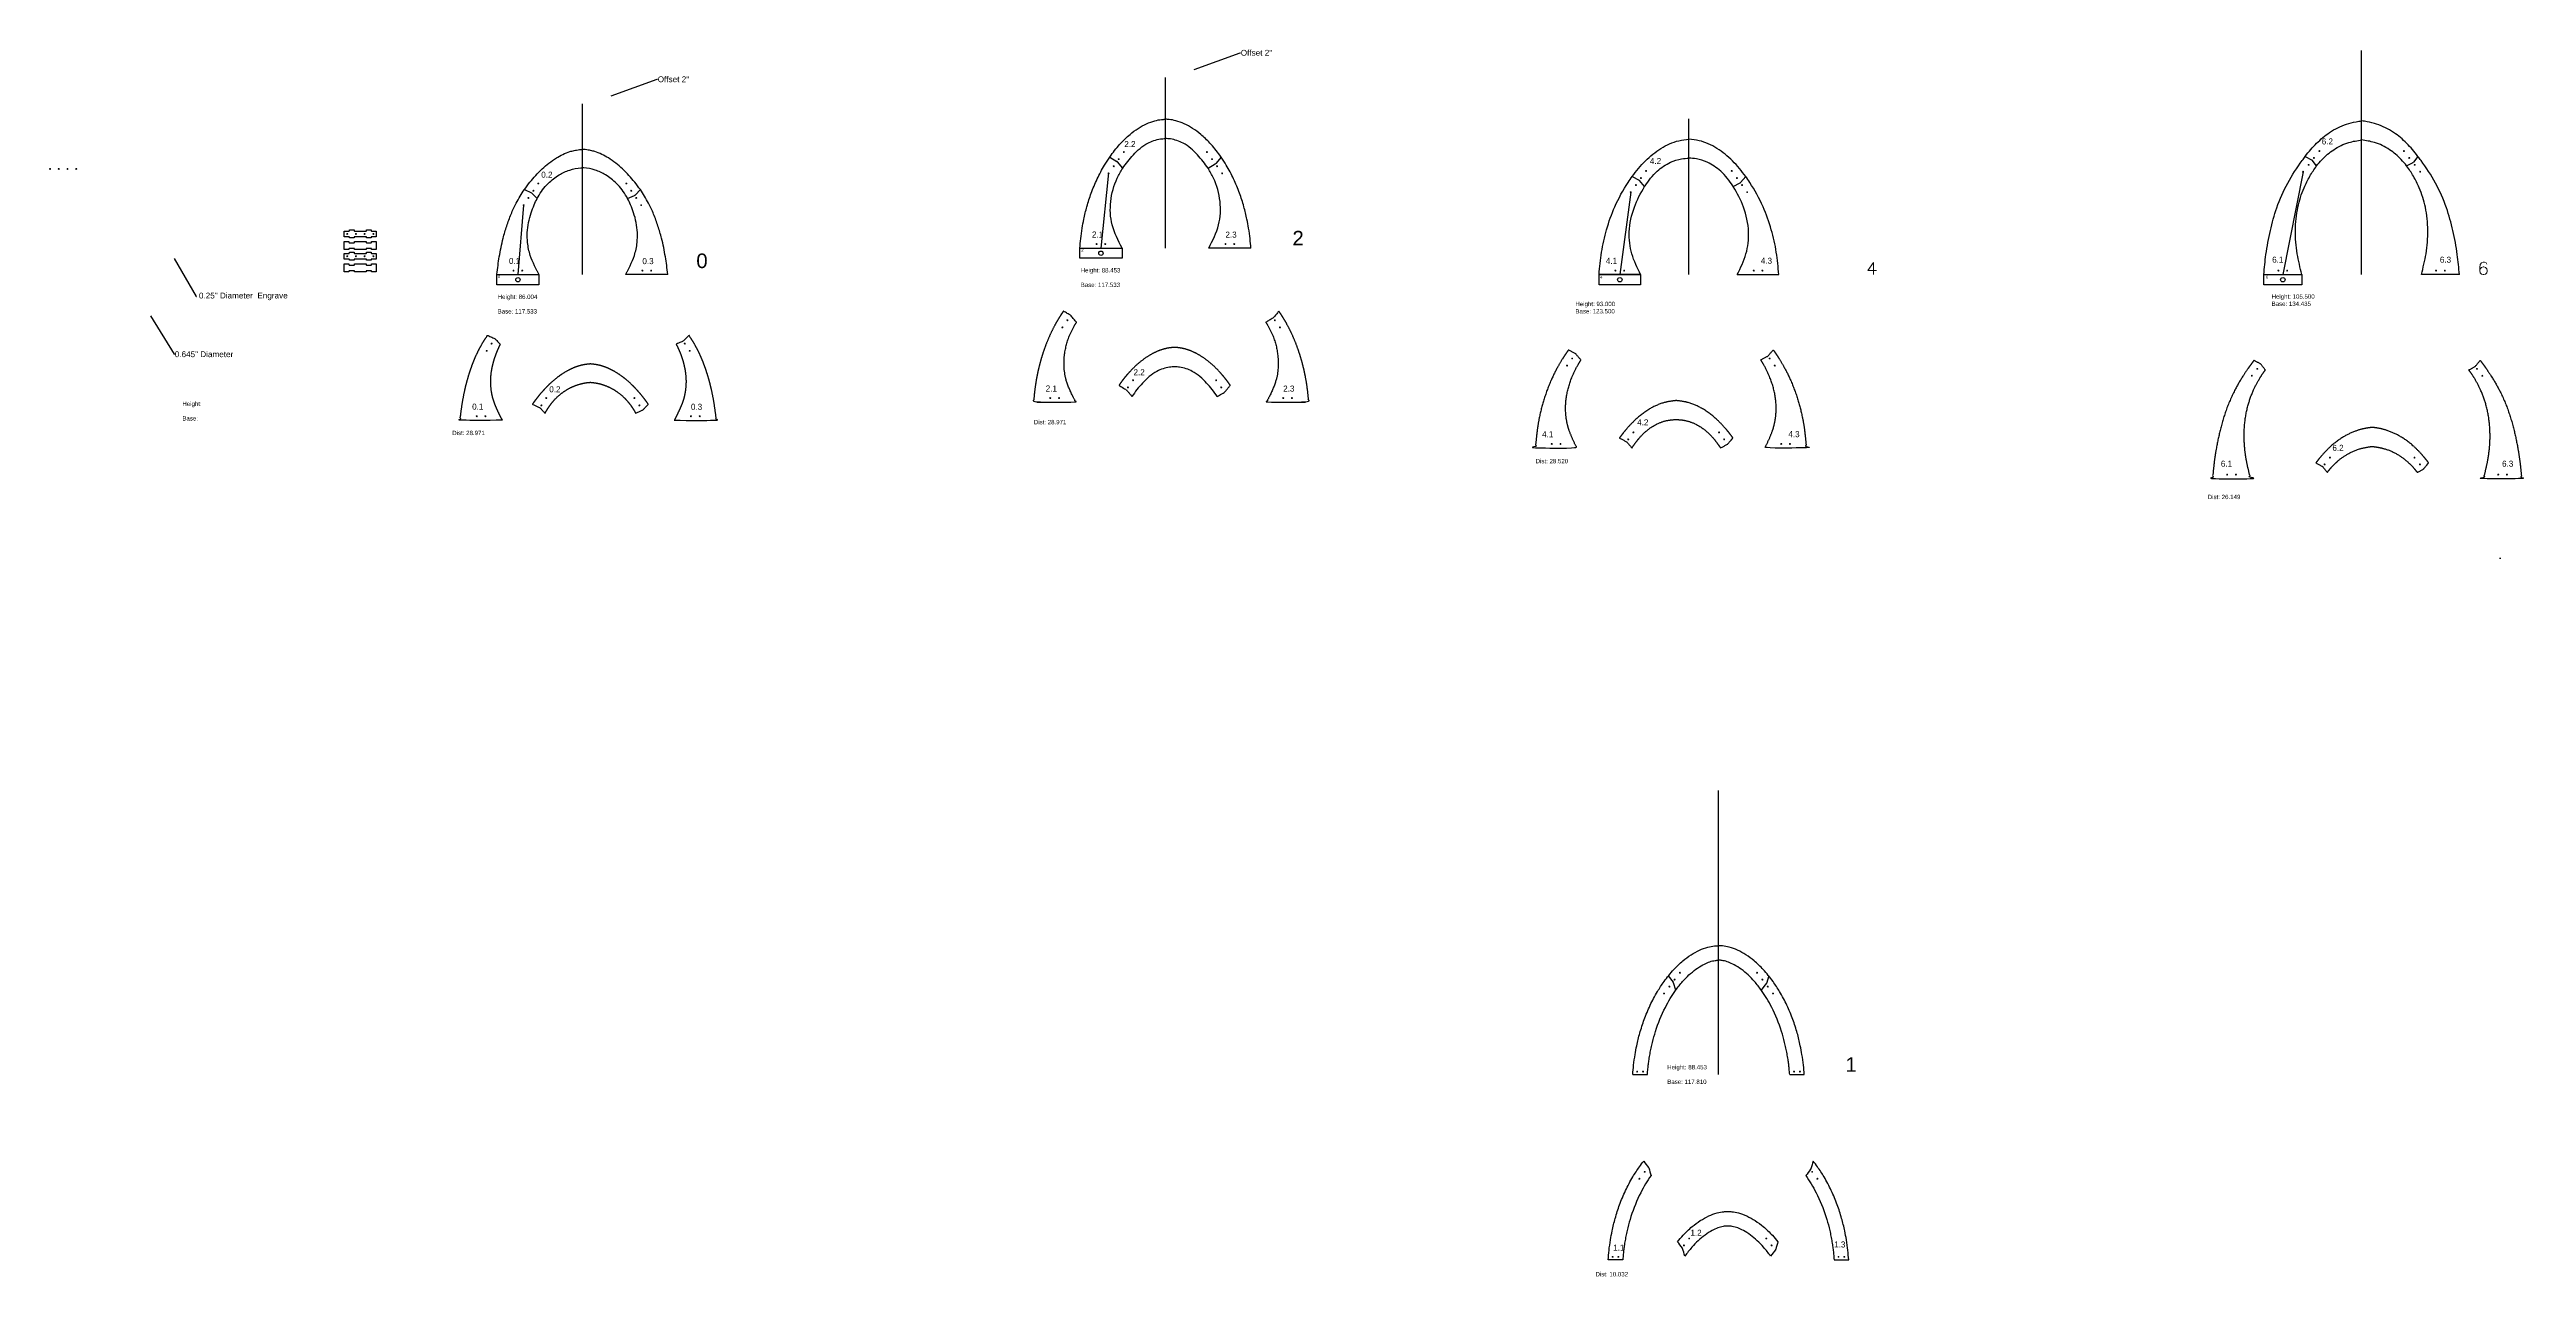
# Model space of a CAD drawing. Header units: inches. Extents: x -1683 to 11264, y -1696 to 4470.
# Drawn here: x -1683 to 18, y -493 to 349 of the extents above; entities that cross this region are included whole.
import ezdxf
from ezdxf import colors
from ezdxf.entities.mleader import LeaderData, LeaderLine
from ezdxf.math import Vec2, Vec3

# ---------------------------------------------------------------- set-up
doc = ezdxf.new("R2010")
doc.units = ezdxf.units.IN
doc.header["$MEASUREMENT"] = 0
doc.layers.add('Anchoring', color=1, linetype='Continuous')
doc.layers.add('Annotation', color=7, linetype='Continuous', lineweight=9)
doc.layers.add('Drilling', color=3, linetype='Continuous', lineweight=13)
doc.styles.get("Standard").update_dxf_attribs({"font": 'Arial.ttf'})
doc.styles.add('Tw Cen MT', font='')
doc.styles.get('Tw Cen MT').set_extended_font_data('Tw Cen MT')

msp = doc.modelspace()

# ---------------------------------------------------------------- texts
at = {"layer": 'Annotation', "color": 7, "char_height": 7, "line_spacing_factor": 0.481418, "style": 'Tw Cen MT'}
for s, insert, attachment_point in [('{\\H0.59259x;2.2}', (-944.789, 282.394), 7), ('{\\H0.59259x;4.2}', (-583.699, 270.783), 7), ('{\\H0.59259x;6.2}', (-122.128, 284.163), 7), ('{\\H0.59259x;0.2}', (-1345.335, 261.329), 7), ('{\\H0.59259x;2.1}', (-966.983, 220.273), 7), ('{\\H0.59259x;2.3}', (-875.303, 220.157), 7), ('{\\H0.59259x;0.1}', (-1367.536, 202.077), 7), ('{\\H0.59259x;0.3}', (-1275.856, 201.961), 7), ('{\\H0.59259x;4.1}', (-613.969, 202.215), 7), ('{\\H0.59259x;4.3}', (-499.787, 202.215), 9), ('{\\H0.59259x;6.1}', (-156.216, 202.925), 7), ('{\\H0.59259x;6.3}', (-33.265, 202.925), 9), ('{\\H0.59259x;2.2}', (-938.463, 125.667), 7), ('{\\H0.59259x;0.1}', (-1392.829, 102.041), 7), ('{\\H0.59259x;0.2}', (-1339.834, 113.948), 7), ('{\\H0.59259x;0.3}', (-1242.498, 101.925), 7), ('{\\H0.59259x;2.1}', (-998.765, 114.525), 7), ('{\\H0.59259x;2.3}', (-835.622, 114.41), 7), ('{\\H0.59259x;4.1}', (-657.729, 83.131), 7), ('{\\H0.59259x;4.2}', (-592.442, 91.26), 7), ('{\\H0.59259x;4.3}', (-480.866, 83.131), 9), ('{\\H0.59259x;6.2}', (-114.838, 73.725), 7), ('{\\H0.59259x;6.1}', (-191.443, 62.838), 7), ('{\\H0.59259x;6.3}', (9.45, 62.838), 9), ('{\\H0.59259x;1.1}', (-608.918, -475.441), 7), ('{\\H0.59259x;1.2}', (-555.862, -465.233), 7), ('{\\H0.59259x;1.3}', (-457.107, -473.329), 7)]:
    msp.add_mtext(s, dxfattribs=dict(at, insert=insert, attachment_point=attachment_point))
at = {"layer": 'Annotation', "attachment_point": 1}
for s, width, insert, char_height in [('2', 45.21016, (-829.272, 224.875), 10), ('0', 45.21016, (-1238.81, 209.322), 10), ('2', 4, (-974.362, 212.595), 2), ('0', 4, (-1375.093, 194.477), 2), ('Height: 88.453\\P\\PBase: 117.533', 45.21016, (-974.727, 199.298), 3), ('4', 4, (-617.933, 193.971), 2), ('6', 4, (-160.475, 194.16), 2), ('Height: 86.004\\P\\PBase: 117.533', 45.21016, (-1375.28, 181.102), 3), ('Height: 93.000\\PBase: 123.500', 45.21016, (-634.876, 176.182), 3), ('Height: 105.500\\PBase: 134.435', 45.21016, (-156.596, 181.298), 3), ('Height: \\P \\PBase: ', 45.21016, (-1591.888, 107.619), 3), ('Dist: 28.971', 45.21016, (-1406.479, 87.599), 3), ('Dist: 28.971', 45.21016, (-1006.94, 95.057), 3), ('Dist: 28.520', 45.21016, (-662.212, 68.259), 3), ('Dist: 26.149', 45.21016, (-200.426, 43.642), 3), ('Height: 88.453\\P \\PBase: 117.810', 45.21016, (-571.8, -347.948), 3), ('1', 45.21016, (-449.397, -342.633), 10), ('Dist: 10.032', 45.21016, (-621.07, -490.111), 3)]:
    msp.add_mtext_dynamic_manual_height_columns(s, width=width, gutter_width=1, heights=[0], dxfattribs=dict(at, insert=insert, char_height=char_height))

# ---------------------------------------------------------------- blocks, each defined once
blk = doc.blocks.new('*U124')
at = {"layer": 'Drilling'}
blk.add_circle((0, 0), 0.333, dxfattribs=at)
blk = doc.blocks.new('*U125')
at = {"layer": 'Drilling', "color": 0, "linetype": 'ByBlock', "lineweight": -2, "transparency": 16777216}
for p in [(-18, 0), (-12, 0), (-6, 0), (0, 0)]:
    blk.add_blockref('*U124', p, dxfattribs=at)
blk = doc.blocks.new('*U316')
at = {"layer": 'Drilling'}
blk.add_circle((0, 0), 0.333, dxfattribs=at)
blk = doc.blocks.new('*U317')
at = {"layer": 'Drilling', "color": 0, "linetype": 'ByBlock', "lineweight": -2, "transparency": 16777216}
for p in [(-18, 0), (-12, 0), (-6, 0), (0, 0)]:
    blk.add_blockref('*U316', p, dxfattribs=at)

# ---------------------------------------------------------------- linework, layer by layer
for p, q in [((-94.741, 194.838), (-94.741, 348.738)), ((-916.558, 213.037), (-916.558, 330.235)), ((-1317.111, 194.841), (-1317.111, 312.039)), ((-556.878, 194.838), (-556.878, 301.713)), ((-954.811, 275.518), (-949.821, 272.528)), ((-945.858, 267.823), (-949.564, 272.307)), ((-878.305, 275.518), (-882.011, 271.034)), ((-133.454, 276.035), (-129.073, 273.604)), ((-125.662, 269.425), (-128.774, 273.351)), ((-56.027, 276.035), (-59.14, 272.108)), ((-887.258, 267.823), (-882.268, 270.813)), ((-595.853, 262.191), (-591.102, 259.612)), ((-587.306, 255.275), (-590.819, 259.383)), ((-526.451, 255.275), (-521.7, 257.854)), ((-517.904, 262.191), (-521.417, 258.083)), ((-63.819, 269.425), (-59.438, 271.855)), ((-1356.951, 253.169), (-1352.158, 251.002)), ((-1348.189, 247.012), (-1351.853, 250.787)), ((-1286.034, 247.012), (-1281.241, 249.179)), ((-1277.271, 253.169), (-1280.935, 249.394)), ((-975.325, 213.037), (-946.354, 213.037)), ((-857.792, 213.037), (-886.763, 213.037)), ((-1375.878, 194.841), (-1346.907, 194.841)), ((-1258.345, 194.841), (-1287.316, 194.841)), ((-590.108, 194.838), (-618.628, 194.838)), ((-523.648, 194.838), (-495.128, 194.838)), ((-161.958, 194.838), (-135.809, 194.838)), ((-27.523, 194.838), (-53.672, 194.838)), ((-536.545, -354.471), (-536.545, -159.472)), ((-571.039, -286.773), (-567.724, -291.112)), ((-502.051, -286.773), (-503.613, -292.005)), ((-565.999, -296.665), (-567.561, -291.433)), ((-507.092, -296.665), (-503.777, -292.326)), ((-595.45, -354.471), (-585.418, -354.471)), ((-487.672, -354.471), (-477.64, -354.471))]:
    msp.add_line(p, q)
for points in [[(-1480.669, 220.74), (-1480.669, 224.74), (-1477.419, 224.74, 0.41421356), (-1477.169, 224.99), (-1477.169, 225.49), (-1473.969, 225.49), (-1473.969, 224.99, 0.41421356), (-1473.719, 224.74), (-1465.619, 224.74, 0.41421356), (-1465.369, 224.99), (-1465.369, 225.49), (-1462.169, 225.49), (-1462.169, 224.99, 0.41421356), (-1461.919, 224.74), (-1458.669, 224.74), (-1458.669, 220.74), (-1461.919, 220.74, 0.41421356), (-1462.169, 220.49), (-1462.169, 219.99), (-1465.369, 219.99), (-1465.369, 220.49, 0.41421356), (-1465.619, 220.74), (-1473.719, 220.74, 0.41421356), (-1473.969, 220.49), (-1473.969, 219.99), (-1477.169, 219.99), (-1477.169, 220.49, 0.41421356), (-1477.419, 220.74)], [(-1477.469, 217.471), (-1477.469, 216.971, 0.41421356), (-1477.219, 216.721), (-1473.919, 216.721, 0.41421356), (-1473.669, 216.971), (-1473.669, 217.471), (-1465.669, 217.471), (-1465.669, 216.971, 0.41421356), (-1465.419, 216.721), (-1462.119, 216.721, 0.41421356), (-1461.869, 216.971), (-1461.869, 217.471), (-1458.669, 217.471), (-1458.669, 212.021), (-1461.869, 212.021), (-1461.869, 212.521, 0.41421356), (-1462.119, 212.771), (-1465.419, 212.771, 0.41421356), (-1465.669, 212.521), (-1465.669, 212.021), (-1473.669, 212.021), (-1473.669, 212.521, 0.41421356), (-1473.919, 212.771), (-1477.219, 212.771, 0.41421356), (-1477.469, 212.521), (-1477.469, 212.021), (-1480.669, 212.021), (-1480.669, 217.471)], [(-1480.669, 205.423), (-1480.669, 209.423), (-1477.419, 209.423, 0.41421356), (-1477.169, 209.673), (-1477.169, 210.173), (-1473.969, 210.173), (-1473.969, 209.673, 0.41421356), (-1473.719, 209.423), (-1465.619, 209.423, 0.41421356), (-1465.369, 209.673), (-1465.369, 210.173), (-1462.169, 210.173), (-1462.169, 209.673, 0.41421356), (-1461.919, 209.423), (-1458.669, 209.423), (-1458.669, 205.423), (-1461.919, 205.423, 0.41421356), (-1462.169, 205.173), (-1462.169, 204.673), (-1465.369, 204.673), (-1465.369, 205.173, 0.41421356), (-1465.619, 205.423), (-1473.719, 205.423, 0.41421356), (-1473.969, 205.173), (-1473.969, 204.673), (-1477.169, 204.673), (-1477.169, 205.173, 0.41421356), (-1477.419, 205.423)], [(-1477.469, 202.153), (-1477.469, 201.653, 0.41421356), (-1477.219, 201.403), (-1473.919, 201.403, 0.41421356), (-1473.669, 201.653), (-1473.669, 202.153), (-1465.669, 202.153), (-1465.669, 201.653, 0.41421356), (-1465.419, 201.403), (-1462.119, 201.403, 0.41421356), (-1461.869, 201.653), (-1461.869, 202.153), (-1458.669, 202.153), (-1458.669, 196.703), (-1461.869, 196.703), (-1461.869, 197.203, 0.41421356), (-1462.119, 197.453), (-1465.419, 197.453, 0.41421356), (-1465.669, 197.203), (-1465.669, 196.703), (-1473.669, 196.703), (-1473.669, 197.203, 0.41421356), (-1473.919, 197.453), (-1477.219, 197.453, 0.41421356), (-1477.469, 197.203), (-1477.469, 196.703), (-1480.669, 196.703), (-1480.669, 202.153)]]:
    msp.add_lwpolyline(points, format="xyb", close=True)
for centre, start, end in [((-950.335, 271.671), 39.564643, 59.071133), ((-129.558, 272.73), 38.403208, 60.978431), ((-882.782, 271.671), 300.928867, 320.435357), ((-591.579, 258.733), 40.541474, 61.503107), ((-522.177, 258.733), 298.496893, 319.458526), ((-59.923, 272.73), 299.021569, 321.596792), ((-1352.57, 250.09), 44.143, 65.670375), ((-1281.653, 250.09), 294.329625, 315.857)]:
    msp.add_arc(centre, 1, start, end)
for points, knots in [([(-954.811, 275.518), (-954.5, 275.968), (-952.127, 279.33), (-947.717, 284.765), (-941.383, 290.834), (-935.452, 295.262), (-929.707, 298.473), (-924.251, 300.499), (-919.906, 301.328), (-917.486, 301.483), (-916.616, 301.49), (-916.558, 301.49)], [105.00295946, 105.00295946, 105.00295946, 105.00295946, 107.59126534, 124.47983018, 138.04609277, 149.02312302, 159.43963359, 169.10495959, 176.4443607, 180.2968172, 180.5676744, 180.5676744, 180.5676744, 180.5676744]), ([(-878.305, 275.518), (-878.617, 275.968), (-880.99, 279.33), (-885.4, 284.765), (-891.734, 290.834), (-897.665, 295.262), (-903.41, 298.473), (-908.865, 300.499), (-913.21, 301.328), (-915.63, 301.483), (-916.501, 301.49), (-916.558, 301.49)], [105.00295946, 105.00295946, 105.00295946, 105.00295946, 107.59126534, 124.47983018, 138.04609277, 149.02312302, 159.43963359, 169.10495959, 176.4443607, 180.2968172, 180.5676744, 180.5676744, 180.5676744, 180.5676744]), ([(-133.454, 276.035), (-131.034, 279.188), (-125.98, 285.185), (-116.613, 293.073), (-107.167, 297.811), (-99.521, 299.783), (-96.02, 300.189), (-94.741, 300.338)], [87.35186788, 87.35186788, 87.35186788, 87.35186788, 99.25376656, 110.83289073, 123.85240435, 130.55592384, 134.41885932, 134.41885932, 134.41885932, 134.41885932]), ([(-56.027, 276.035), (-58.447, 279.188), (-63.501, 285.185), (-72.868, 293.073), (-82.314, 297.811), (-89.96, 299.783), (-93.461, 300.189), (-94.741, 300.338)], [87.35186788, 87.35186788, 87.35186788, 87.35186788, 99.25376656, 110.83289073, 123.85240435, 130.55592384, 134.41885932, 134.41885932, 134.41885932, 134.41885932]), ([(-1356.951, 253.169), (-1355.726, 254.934), (-1354.438, 256.656), (-1351.813, 259.927), (-1350.485, 261.479), (-1347.721, 264.502), (-1346.282, 265.971), (-1341.78, 270.192), (-1338.529, 272.76), (-1333.525, 275.807), (-1332.021, 276.626), (-1328.907, 278.093), (-1327.299, 278.739), (-1324.715, 279.564), (-1323.767, 279.825), (-1322.223, 280.173), (-1321.634, 280.288), (-1320.41, 280.49), (-1319.78, 280.572), (-1318.544, 280.71), (-1317.936, 280.767), (-1317.326, 280.825), (-1317.312, 280.826), (-1317.298, 280.827), (-1317.291, 280.828), (-1317.284, 280.829), (-1317.277, 280.829), (-1317.222, 280.834), (-1317.167, 280.84), (-1317.111, 280.845)], [60.71028685, 60.71028685, 60.71028685, 60.71028685, 67.00061453, 67.00061453, 72.96646955, 72.96646955, 78.93232457, 78.93232457, 90.8640346, 90.8640346, 95.74938058, 95.74938058, 100.63472655, 100.63472655, 103.40110586, 103.40110586, 105.08323949, 105.08323949, 106.8776668, 106.8776668, 108.67209411, 108.67209411, 108.713372, 108.713372, 108.713372, 108.7346536, 108.7346536, 108.7346536, 108.90097653, 108.90097653, 108.90097653, 108.90097653]), ([(-1277.271, 253.169), (-1278.496, 254.934), (-1279.785, 256.656), (-1282.41, 259.927), (-1283.738, 261.479), (-1286.502, 264.502), (-1287.941, 265.971), (-1292.442, 270.192), (-1295.694, 272.76), (-1300.698, 275.807), (-1302.202, 276.626), (-1305.316, 278.093), (-1306.923, 278.739), (-1309.508, 279.564), (-1310.456, 279.825), (-1312, 280.173), (-1312.589, 280.288), (-1313.813, 280.49), (-1314.443, 280.572), (-1315.679, 280.71), (-1316.287, 280.767), (-1316.897, 280.825), (-1316.911, 280.826), (-1316.924, 280.827), (-1316.932, 280.828), (-1316.939, 280.829), (-1316.946, 280.829), (-1317.001, 280.834), (-1317.056, 280.84), (-1317.111, 280.845)], [60.71028685, 60.71028685, 60.71028685, 60.71028685, 67.00061453, 67.00061453, 72.96646955, 72.96646955, 78.93232457, 78.93232457, 90.8640346, 90.8640346, 95.74938058, 95.74938058, 100.63472655, 100.63472655, 103.40110586, 103.40110586, 105.08323949, 105.08323949, 106.8776668, 106.8776668, 108.67209411, 108.67209411, 108.713372, 108.713372, 108.713372, 108.7346536, 108.7346536, 108.7346536, 108.90097653, 108.90097653, 108.90097653, 108.90097653]), ([(-975.325, 213.037), (-975.152, 215.199), (-974.787, 219.776), (-973.856, 226.372), (-972.49, 233.706), (-970.518, 241.75), (-967.524, 251.049), (-963.55, 260.612), (-959.183, 268.853), (-956.069, 273.703), (-954.811, 275.518)], [0, 0, 0, 0, 10.27059287, 21.73572952, 31.51965639, 45.58204208, 60.91954846, 77.73103862, 94.55037071, 105.00295946, 105.00295946, 105.00295946, 105.00295946]), ([(-945.858, 267.823), (-943.727, 271.087), (-938.577, 277.505), (-930.174, 285.206), (-921.905, 287.881), (-917.708, 288.226), (-916.558, 288.32)], [57.79152208, 57.79152208, 57.79152208, 57.79152208, 69.46530628, 82.20803204, 91.38534049, 94.84545581, 94.84545581, 94.84545581, 94.84545581]), ([(-887.258, 267.823), (-889.389, 271.087), (-894.54, 277.505), (-902.943, 285.206), (-911.212, 287.881), (-915.409, 288.226), (-916.558, 288.32)], [57.79152208, 57.79152208, 57.79152208, 57.79152208, 69.46530628, 82.20803204, 91.38534049, 94.84545581, 94.84545581, 94.84545581, 94.84545581]), ([(-857.792, 213.037), (-857.964, 215.199), (-858.329, 219.776), (-859.26, 226.372), (-860.626, 233.706), (-862.599, 241.75), (-865.593, 251.049), (-869.567, 260.612), (-873.933, 268.853), (-877.047, 273.703), (-878.305, 275.518)], [0, 0, 0, 0, 10.27059287, 21.73572952, 31.51965639, 45.58204208, 60.91954846, 77.73103862, 94.55037071, 105.00295946, 105.00295946, 105.00295946, 105.00295946]), ([(-595.853, 262.191), (-593.108, 265.985), (-587.167, 273.128), (-576.553, 281.934), (-565.969, 286.782), (-559.204, 287.568), (-556.878, 287.838)], [72.01406642, 72.01406642, 72.01406642, 72.01406642, 86.02637365, 99.77033563, 113.14282175, 120.14696135, 120.14696135, 120.14696135, 120.14696135]), ([(-587.306, 255.275), (-587.215, 255.416), (-584.739, 259.234), (-579.608, 265.803), (-570.662, 272.008), (-562.894, 274.47), (-558.582, 274.748), (-556.878, 274.858)], [63.76311509, 63.76311509, 63.76311509, 63.76311509, 64.26247376, 77.36521842, 88.53124562, 96.35752847, 101.47118596, 101.47118596, 101.47118596, 101.47118596]), ([(-517.904, 262.191), (-520.649, 265.985), (-526.589, 273.128), (-537.204, 281.934), (-547.788, 286.782), (-554.553, 287.568), (-556.878, 287.838)], [72.01406642, 72.01406642, 72.01406642, 72.01406642, 86.02637365, 99.77033563, 113.14282175, 120.14696135, 120.14696135, 120.14696135, 120.14696135]), ([(-526.451, 255.275), (-526.541, 255.416), (-529.017, 259.234), (-534.148, 265.803), (-543.094, 272.008), (-550.862, 274.47), (-555.174, 274.748), (-556.878, 274.858)], [63.76311509, 63.76311509, 63.76311509, 63.76311509, 64.26247376, 77.36521842, 88.53124562, 96.35752847, 101.47118596, 101.47118596, 101.47118596, 101.47118596]), ([(-161.958, 194.838), (-161.526, 199.421), (-160.568, 209.582), (-157.649, 224.938), (-153.166, 241.585), (-145.939, 257.917), (-138.537, 269.25), (-134.158, 275.117), (-133.454, 276.035)], [0, 0, 0, 0, 13.80524954, 30.60660283, 46.82699101, 65.43825326, 83.88759517, 87.35186788, 87.35186788, 87.35186788, 87.35186788]), ([(-125.662, 269.425), (-124.493, 270.967), (-120.998, 275.13), (-113.921, 281.196), (-104.47, 285.788), (-97.707, 286.853), (-94.741, 287.321)], [78.04692537, 78.04692537, 78.04692537, 78.04692537, 83.83980549, 94.31248171, 105.80374754, 114.78389399, 114.78389399, 114.78389399, 114.78389399]), ([(-63.819, 269.425), (-64.989, 270.967), (-68.483, 275.13), (-75.56, 281.196), (-85.011, 285.788), (-91.774, 286.853), (-94.741, 287.321)], [78.04692537, 78.04692537, 78.04692537, 78.04692537, 83.83980549, 94.31248171, 105.80374754, 114.78389399, 114.78389399, 114.78389399, 114.78389399]), ([(-27.523, 194.838), (-27.955, 199.421), (-28.914, 209.582), (-31.832, 224.938), (-36.315, 241.585), (-43.542, 257.917), (-50.944, 269.25), (-55.323, 275.117), (-56.027, 276.035)], [0, 0, 0, 0, 13.80524954, 30.60660283, 46.82699101, 65.43825326, 83.88759517, 87.35186788, 87.35186788, 87.35186788, 87.35186788]), ([(-1348.189, 247.012), (-1347.986, 247.394), (-1347.778, 247.773), (-1345.632, 251.574), (-1343.327, 254.739), (-1338.335, 259.713), (-1335.801, 261.673), (-1330.774, 264.64), (-1328.337, 265.747), (-1323.291, 267.392), (-1320.684, 267.932), (-1317.754, 268.2), (-1317.449, 268.224), (-1317.144, 268.243), (-1317.135, 268.244), (-1317.127, 268.245), (-1317.118, 268.245), (-1317.116, 268.245), (-1317.114, 268.245), (-1317.111, 268.246)], [55.28204478, 55.28204478, 55.28204478, 55.28204478, 56.60549238, 56.60549238, 68.66056123, 68.66056123, 78.46762656, 78.46762656, 86.70964367, 86.70964367, 94.95166078, 94.95166078, 95.90713388, 95.90713388, 95.90713388, 95.93380106, 95.93380106, 95.93380106, 95.94089653, 95.94089653, 95.94089653, 95.94089653]), ([(-1286.034, 247.012), (-1286.237, 247.394), (-1286.445, 247.773), (-1288.59, 251.574), (-1290.896, 254.739), (-1295.888, 259.713), (-1298.421, 261.673), (-1303.449, 264.64), (-1305.886, 265.747), (-1310.932, 267.392), (-1313.539, 267.932), (-1316.469, 268.2), (-1316.774, 268.224), (-1317.079, 268.243), (-1317.088, 268.244), (-1317.096, 268.245), (-1317.105, 268.245), (-1317.107, 268.245), (-1317.109, 268.245), (-1317.111, 268.246)], [55.28204478, 55.28204478, 55.28204478, 55.28204478, 56.60549238, 56.60549238, 68.66056123, 68.66056123, 78.46762656, 78.46762656, 86.70964367, 86.70964367, 94.95166078, 94.95166078, 95.90713388, 95.90713388, 95.90713388, 95.93380106, 95.93380106, 95.93380106, 95.94089653, 95.94089653, 95.94089653, 95.94089653]), ([(-946.354, 213.037), (-949.032, 218.242), (-954.182, 228.249), (-954.942, 245.356), (-951.269, 258.557), (-947.278, 265.648), (-945.858, 267.823)], [0, 0, 0, 0, 17.37723293, 33.40627016, 50.01496883, 57.79152208, 57.79152208, 57.79152208, 57.79152208]), ([(-886.763, 213.037), (-884.084, 218.242), (-878.935, 228.249), (-878.174, 245.356), (-881.848, 258.557), (-885.838, 265.648), (-887.258, 267.823)], [0, 0, 0, 0, 17.37723293, 33.40627016, 50.01496883, 57.79152208, 57.79152208, 57.79152208, 57.79152208]), ([(-618.628, 194.838), (-618.167, 199.972), (-617.233, 210.367), (-613.704, 226.056), (-607.91, 242.319), (-601.351, 254.267), (-596.819, 260.856), (-595.853, 262.191)], [0, 0, 0, 0, 15.45046244, 31.28628945, 48.09836533, 67.08264568, 72.01406642, 72.01406642, 72.01406642, 72.01406642]), ([(-590.108, 194.838), (-592.379, 199.471), (-596.894, 208.683), (-598.727, 224.938), (-595.188, 240.931), (-590.156, 250.849), (-587.306, 255.275)], [0, 0, 0, 0, 15.39298428, 30.60446022, 48.02617142, 63.76311509, 63.76311509, 63.76311509, 63.76311509]), ([(-523.648, 194.838), (-521.377, 199.471), (-516.862, 208.683), (-515.029, 224.938), (-518.568, 240.931), (-523.601, 250.849), (-526.451, 255.275)], [0, 0, 0, 0, 15.39298428, 30.60446022, 48.02617142, 63.76311509, 63.76311509, 63.76311509, 63.76311509]), ([(-495.128, 194.838), (-495.589, 199.972), (-496.523, 210.367), (-500.053, 226.056), (-505.847, 242.319), (-512.405, 254.267), (-516.938, 260.856), (-517.904, 262.191)], [0, 0, 0, 0, 15.45046244, 31.28628945, 48.09836533, 67.08264568, 72.01406642, 72.01406642, 72.01406642, 72.01406642]), ([(-135.809, 194.838), (-136.995, 199.585), (-139.486, 209.552), (-140.706, 225.173), (-139.165, 240.554), (-135.226, 252.975), (-130.534, 262.311), (-127.369, 267.174), (-125.662, 269.425)], [0, 0, 0, 0, 14.66290859, 30.78691953, 46.73311763, 60.74566409, 69.59242314, 78.04692537, 78.04692537, 78.04692537, 78.04692537]), ([(-53.672, 194.838), (-52.486, 199.585), (-49.995, 209.552), (-48.775, 225.173), (-50.317, 240.554), (-54.255, 252.975), (-58.947, 262.311), (-62.112, 267.174), (-63.819, 269.425)], [0, 0, 0, 0, 14.66290859, 30.78691953, 46.73311763, 60.74566409, 69.59242314, 78.04692537, 78.04692537, 78.04692537, 78.04692537]), ([(-1375.878, 194.841), (-1375.867, 194.926), (-1375.856, 195.011), (-1375.845, 195.097), (-1375.845, 195.097), (-1375.845, 195.097), (-1375.845, 195.097), (-1375.328, 199.096), (-1374.809, 203.117), (-1373.808, 209.255), (-1373.422, 211.376), (-1372.547, 215.597), (-1372.06, 217.698), (-1370.799, 222.606), (-1369.986, 225.403), (-1368.176, 230.946), (-1367.177, 233.696), (-1365.011, 238.939), (-1363.859, 241.438), (-1360.904, 247.091), (-1359.018, 250.19), (-1356.951, 253.169)], [-0.25846346, -0.25846346, -0.25846346, -0.25846346, -0.00090393, -0.00090393, -0.00090393, 0, 0, 0, 12.08745422, 12.08745422, 18.46102701, 18.46102701, 24.83459981, 24.83459981, 33.43233792, 33.43233792, 42.03007603, 42.03007603, 50.09603266, 50.09603266, 60.71028685, 60.71028685, 60.71028685, 60.71028685]), ([(-1346.907, 194.841), (-1347.022, 195.066), (-1347.136, 195.291), (-1347.251, 195.516), (-1347.251, 195.517), (-1347.252, 195.518), (-1347.252, 195.518), (-1347.554, 196.112), (-1347.856, 196.704), (-1348.753, 198.479), (-1349.341, 199.66), (-1351.027, 203.208), (-1352.05, 205.581), (-1353.326, 209.424), (-1353.722, 210.863), (-1354.348, 213.798), (-1354.581, 215.29), (-1354.973, 219.089), (-1355.028, 221.413), (-1354.681, 228.344), (-1353.755, 232.887), (-1351.69, 239.178), (-1350.983, 241.029), (-1349.579, 244.261), (-1348.912, 245.654), (-1348.189, 247.012)], [-0.75489196, -0.75489196, -0.75489196, -0.75489196, -0.00230289, -0.00230289, -0.00230289, 0, 0, 0, 1.98420291, 1.98420291, 5.95260873, 5.95260873, 13.88942037, 13.88942037, 18.54894269, 18.54894269, 23.208465, 23.208465, 30.32245118, 30.32245118, 44.55042354, 44.55042354, 50.57795796, 50.57795796, 55.28204478, 55.28204478, 55.28204478, 55.28204478]), ([(-1287.316, 194.841), (-1287.201, 195.066), (-1287.087, 195.291), (-1286.972, 195.516), (-1286.972, 195.517), (-1286.971, 195.518), (-1286.971, 195.518), (-1286.669, 196.112), (-1286.367, 196.704), (-1285.47, 198.479), (-1284.882, 199.66), (-1283.195, 203.208), (-1282.173, 205.581), (-1280.896, 209.424), (-1280.5, 210.863), (-1279.875, 213.798), (-1279.642, 215.29), (-1279.25, 219.089), (-1279.195, 221.413), (-1279.542, 228.344), (-1280.468, 232.887), (-1282.533, 239.178), (-1283.24, 241.029), (-1284.644, 244.261), (-1285.311, 245.654), (-1286.034, 247.012)], [-0.75489196, -0.75489196, -0.75489196, -0.75489196, -0.00230289, -0.00230289, -0.00230289, 0, 0, 0, 1.98420291, 1.98420291, 5.95260873, 5.95260873, 13.88942037, 13.88942037, 18.54894269, 18.54894269, 23.208465, 23.208465, 30.32245118, 30.32245118, 44.55042354, 44.55042354, 50.57795796, 50.57795796, 55.28204478, 55.28204478, 55.28204478, 55.28204478]), ([(-1258.345, 194.841), (-1258.356, 194.926), (-1258.367, 195.011), (-1258.378, 195.097), (-1258.378, 195.097), (-1258.378, 195.097), (-1258.378, 195.097), (-1258.895, 199.096), (-1259.414, 203.117), (-1260.415, 209.255), (-1260.8, 211.376), (-1261.676, 215.597), (-1262.163, 217.698), (-1263.423, 222.606), (-1264.237, 225.403), (-1266.047, 230.946), (-1267.046, 233.696), (-1269.212, 238.939), (-1270.364, 241.438), (-1273.319, 247.091), (-1275.204, 250.19), (-1277.271, 253.169)], [-0.25846346, -0.25846346, -0.25846346, -0.25846346, -0.00090393, -0.00090393, -0.00090393, 0, 0, 0, 12.08745422, 12.08745422, 18.46102701, 18.46102701, 24.83459981, 24.83459981, 33.43233792, 33.43233792, 42.03007603, 42.03007603, 50.09603266, 50.09603266, 60.71028685, 60.71028685, 60.71028685, 60.71028685]), ([(-880.931, 111.096), (-883.062, 114.36), (-888.213, 120.778), (-896.616, 128.479), (-904.885, 131.154), (-909.082, 131.499), (-910.231, 131.593), (-911.381, 131.499), (-915.578, 131.154), (-923.847, 128.479), (-932.25, 120.778), (-937.4, 114.36), (-939.532, 111.096)], [0, 0, 0, 0, 11.6737842, 24.41650995, 33.59381841, 37.05393373, 37.05393373, 37.05393373, 40.51404906, 49.69135751, 62.43408327, 74.10786746, 74.10786746, 74.10786746, 74.10786746]), ([(-595.45, -354.471), (-595.278, -352.308), (-594.913, -347.731), (-593.982, -341.135), (-592.616, -333.802), (-590.643, -325.758), (-587.649, -316.459), (-583.675, -306.896), (-579.052, -298.171), (-573.647, -289.897), (-567.842, -282.743), (-561.508, -276.674), (-555.577, -272.246), (-549.832, -269.035), (-544.377, -267.008), (-540.031, -266.179), (-537.566, -266.022), (-536.649, -266.017), (-536.545, -266.017)], [0, 0, 0, 0, 10.27059287, 21.73572952, 31.51965639, 45.58204208, 60.91954846, 77.73103862, 94.55037071, 107.59126534, 124.47983018, 138.04609277, 149.02312302, 159.43963359, 169.10495959, 176.4443607, 180.2968172, 180.78606784, 180.78606784, 180.78606784, 180.78606784]), ([(-477.64, -354.471), (-477.813, -352.308), (-478.178, -347.731), (-479.109, -341.135), (-480.475, -333.802), (-482.448, -325.758), (-485.441, -316.459), (-489.415, -306.896), (-494.038, -298.171), (-499.444, -289.897), (-505.248, -282.743), (-511.582, -276.674), (-517.513, -272.246), (-523.258, -269.035), (-528.714, -267.008), (-533.059, -266.179), (-535.525, -266.022), (-536.442, -266.017), (-536.545, -266.017)], [0, 0, 0, 0, 10.27059287, 21.73572952, 31.51965639, 45.58204208, 60.91954846, 77.73103862, 94.55037071, 107.59126534, 124.47983018, 138.04609277, 149.02312302, 159.43963359, 169.10495959, 176.4443607, 180.2968172, 180.78606784, 180.78606784, 180.78606784, 180.78606784]), ([(-585.418, -354.471), (-585.311, -353.138), (-585.204, -351.842), (-585.032, -350.041), (-584.977, -349.506), (-584.861, -348.446), (-584.799, -347.914), (-584.6, -346.317), (-584.451, -345.248), (-584.087, -342.861), (-583.866, -341.538), (-583.39, -338.919), (-583.133, -337.618), (-582.579, -335.03), (-582.282, -333.741), (-581.327, -329.89), (-580.608, -327.345), (-577.998, -319.16), (-575.766, -313.649), (-571.007, -304.309), (-568.648, -300.372), (-564.509, -294.58), (-562.908, -292.551), (-559.818, -289.046), (-558.358, -287.534), (-555.336, -284.715), (-553.768, -283.403), (-550.56, -281.042), (-548.913, -279.989), (-545.977, -278.419), (-544.685, -277.832), (-542.146, -276.897), (-540.9, -276.549), (-539.206, -276.235), (-538.741, -276.167), (-537.964, -276.081), (-537.654, -276.055), (-537.163, -276.028), (-536.975, -276.022), (-536.716, -276.018), (-536.639, -276.017), (-536.561, -276.017), (-536.558, -276.017), (-536.555, -276.017), (-536.552, -276.017), (-536.55, -276.017), (-536.547, -276.017), (-536.545, -276.017)], [1.26596846, 1.26596846, 1.26596846, 1.26596846, 7.66651491, 7.66651491, 10.43418957, 10.43418957, 13.20186423, 13.20186423, 18.73721355, 18.73721355, 25.50719343, 25.50719343, 32.27717331, 32.27717331, 39.04715319, 39.04715319, 52.58711294, 52.58711294, 83.16898266, 83.16898266, 107.13403423, 107.13403423, 120.95247428, 120.95247428, 132.40290576, 132.40290576, 143.85333723, 143.85333723, 155.30376871, 155.30376871, 164.12122603, 164.12122603, 172.93868336, 172.93868336, 176.30759756, 176.30759756, 178.64305239, 178.64305239, 180.15331072, 180.15331072, 180.78606784, 180.78606784, 180.78606784, 180.81194991, 180.81194991, 180.81194991, 180.82948203, 180.82948203, 180.82948203, 180.82948203]), ([(-487.672, -354.471), (-487.779, -353.138), (-487.886, -351.842), (-488.059, -350.041), (-488.113, -349.506), (-488.23, -348.446), (-488.292, -347.914), (-488.491, -346.317), (-488.64, -345.248), (-489.003, -342.861), (-489.224, -341.538), (-489.701, -338.919), (-489.957, -337.618), (-490.511, -335.03), (-490.809, -333.741), (-491.764, -329.89), (-492.483, -327.345), (-495.093, -319.16), (-497.324, -313.649), (-502.084, -304.309), (-504.442, -300.372), (-508.581, -294.58), (-510.183, -292.551), (-513.272, -289.046), (-514.733, -287.534), (-517.755, -284.715), (-519.323, -283.403), (-522.531, -281.042), (-524.178, -279.989), (-527.114, -278.419), (-528.405, -277.832), (-530.944, -276.897), (-532.19, -276.549), (-533.885, -276.235), (-534.35, -276.167), (-535.127, -276.081), (-535.437, -276.055), (-535.927, -276.028), (-536.115, -276.022), (-536.375, -276.018), (-536.451, -276.017), (-536.529, -276.017), (-536.532, -276.017), (-536.536, -276.017), (-536.539, -276.017), (-536.541, -276.017), (-536.543, -276.017), (-536.545, -276.017)], [1.26596846, 1.26596846, 1.26596846, 1.26596846, 7.66651491, 7.66651491, 10.43418957, 10.43418957, 13.20186423, 13.20186423, 18.73721355, 18.73721355, 25.50719343, 25.50719343, 32.27717331, 32.27717331, 39.04715319, 39.04715319, 52.58711294, 52.58711294, 83.16898266, 83.16898266, 107.13403423, 107.13403423, 120.95247428, 120.95247428, 132.40290576, 132.40290576, 143.85333723, 143.85333723, 155.30376871, 155.30376871, 164.12122603, 164.12122603, 172.93868336, 172.93868336, 176.30759756, 176.30759756, 178.64305239, 178.64305239, 180.15331072, 180.15331072, 180.78606784, 180.78606784, 180.78606784, 180.81194991, 180.81194991, 180.81194991, 180.82948203, 180.82948203, 180.82948203, 180.82948203]), ([(-582.918, -423.892), (-583.438, -422.148), (-583.959, -420.404), (-584.48, -418.66), (-584.514, -418.545), (-584.57, -418.435), (-584.643, -418.339), (-585.748, -416.893), (-586.853, -415.447), (-587.958, -414.001), (-588.978, -415.265), (-591.63, -418.753), (-595.971, -425.399), (-600.594, -434.124), (-604.568, -443.687), (-607.562, -452.986), (-609.534, -461.03), (-610.9, -468.363), (-611.831, -474.959), (-612.197, -479.536), (-612.369, -481.698), (-609.025, -481.698), (-605.681, -481.698), (-602.337, -481.698), (-602.23, -480.365), (-602.123, -479.07), (-601.95, -477.269), (-601.896, -476.733), (-601.78, -475.673), (-601.717, -475.142), (-601.518, -473.545), (-601.369, -472.475), (-601.006, -470.088), (-600.785, -468.766), (-600.309, -466.146), (-600.052, -464.845), (-599.498, -462.257), (-599.2, -460.968), (-598.246, -457.118), (-597.527, -454.573), (-594.917, -446.388), (-592.685, -440.877), (-587.926, -431.537), (-585.567, -427.6), (-582.934, -423.915), (-582.926, -423.904), (-582.918, -423.892)], [0, 0, 0, 0, 1, 1, 1, 1.36030581, 1.36030581, 1.36030581, 2.36030581, 2.36030581, 2.36030581, 10.04523475, 23.08612939, 39.90546147, 56.71695164, 72.05445802, 86.1168437, 95.90077058, 107.36590723, 117.6365001, 117.6365001, 117.6365001, 118.6365001, 118.6365001, 118.6365001, 125.03704655, 125.03704655, 127.80472121, 127.80472121, 130.57239587, 130.57239587, 136.10774519, 136.10774519, 142.87772506, 142.87772506, 149.64770494, 149.64770494, 156.41768482, 156.41768482, 169.95764458, 169.95764458, 200.53951429, 200.53951429, 224.50456586, 224.50456586, 224.57807251, 224.57807251, 224.57807251, 224.57807251]), ([(-447.138, -481.698), (-450.482, -481.698), (-453.826, -481.698), (-457.17, -481.698), (-457.277, -480.365), (-457.384, -479.07), (-457.557, -477.269), (-457.611, -476.733), (-457.727, -475.673), (-457.79, -475.142), (-457.989, -473.545), (-458.138, -472.475), (-458.501, -470.088), (-458.722, -468.766), (-459.198, -466.146), (-459.455, -464.845), (-460.009, -462.257), (-460.307, -460.968), (-461.261, -457.118), (-461.98, -454.573), (-464.59, -446.388), (-466.822, -440.877), (-471.581, -431.537), (-473.94, -427.6), (-476.573, -423.915), (-476.581, -423.904), (-476.589, -423.892), (-475.484, -422.446), (-474.379, -421), (-473.275, -419.553), (-473.202, -419.458), (-473.145, -419.348), (-473.111, -419.232), (-472.59, -417.488), (-472.07, -415.745), (-471.549, -414.001), (-470.529, -415.265), (-467.877, -418.753), (-463.536, -425.399), (-458.913, -434.124), (-454.939, -443.687), (-451.945, -452.986), (-449.973, -461.03), (-448.607, -468.363), (-447.676, -474.959), (-447.31, -479.536), (-447.138, -481.698)], [0, 0, 0, 0, 1, 1, 1, 7.40054645, 7.40054645, 10.16822111, 10.16822111, 12.93589577, 12.93589577, 18.47124509, 18.47124509, 25.24122497, 25.24122497, 32.01120484, 32.01120484, 38.78118472, 38.78118472, 52.32114448, 52.32114448, 82.9030142, 82.9030142, 106.86806576, 106.86806576, 106.94157241, 106.94157241, 106.94157241, 107.94157241, 107.94157241, 107.94157241, 108.30187822, 108.30187822, 108.30187822, 109.30187822, 109.30187822, 109.30187822, 116.98680717, 130.0277018, 146.84703389, 163.65852405, 178.99603043, 193.05841612, 202.84234299, 214.30747964, 224.57807251, 224.57807251, 224.57807251, 224.57807251]), ([(-561.399, -473.629), (-561.327, -473.724), (-561.27, -473.835), (-561.236, -473.95), (-560.715, -475.694), (-560.195, -477.438), (-559.674, -479.182), (-558.167, -477.075), (-556.574, -475.058), (-553.493, -471.563), (-552.033, -470.051), (-549.011, -467.232), (-547.443, -465.92), (-544.235, -463.559), (-542.588, -462.506), (-539.652, -460.936), (-538.36, -460.349), (-535.821, -459.414), (-534.575, -459.065), (-532.881, -458.752), (-532.416, -458.684), (-531.639, -458.598), (-531.329, -458.572), (-530.838, -458.545), (-530.65, -458.539), (-530.391, -458.535), (-530.314, -458.534), (-530.236, -458.534), (-530.233, -458.534), (-530.23, -458.534), (-530.227, -458.534), (-530.225, -458.534), (-530.223, -458.534), (-530.22, -458.534), (-530.218, -458.534), (-530.216, -458.534), (-530.214, -458.534), (-530.211, -458.534), (-530.207, -458.534), (-530.204, -458.534), (-530.126, -458.534), (-530.05, -458.535), (-529.79, -458.539), (-529.602, -458.545), (-529.112, -458.572), (-528.802, -458.598), (-528.025, -458.684), (-527.56, -458.752), (-525.865, -459.065), (-524.62, -459.414), (-522.08, -460.349), (-520.789, -460.936), (-517.853, -462.506), (-516.206, -463.559), (-512.998, -465.92), (-511.43, -467.232), (-508.408, -470.051), (-506.948, -471.563), (-503.867, -475.058), (-502.273, -477.075), (-500.767, -479.182), (-499.662, -477.735), (-498.557, -476.289), (-497.452, -474.843), (-497.379, -474.747), (-497.323, -474.637), (-497.288, -474.522), (-496.768, -472.778), (-496.247, -471.034), (-495.727, -469.29), (-496.948, -467.776), (-500.098, -464.134), (-505.257, -459.191), (-511.189, -454.763), (-516.933, -451.552), (-522.389, -449.525), (-526.734, -448.696), (-529.2, -448.539), (-530.117, -448.534), (-530.22, -448.534), (-530.324, -448.534), (-531.241, -448.539), (-533.707, -448.696), (-538.052, -449.525), (-543.507, -451.552), (-549.252, -454.763), (-555.183, -459.191), (-560.343, -464.134), (-563.493, -467.776), (-564.714, -469.29), (-563.609, -470.736), (-562.504, -472.182), (-561.399, -473.629)], [0, 0, 0, 0, 0.36030581, 0.36030581, 0.36030581, 1.36030581, 1.36030581, 1.36030581, 15.10523922, 15.10523922, 26.55567069, 26.55567069, 38.00610217, 38.00610217, 49.45653364, 49.45653364, 58.27399097, 58.27399097, 67.09144829, 67.09144829, 70.46036249, 70.46036249, 72.79581733, 72.79581733, 74.30607565, 74.30607565, 74.93883277, 74.93883277, 74.93883277, 74.96471484, 74.96471484, 74.96471484, 74.98224696, 74.98224696, 74.98224696, 74.99977908, 74.99977908, 74.99977908, 75.02566115, 75.02566115, 75.02566115, 75.65841827, 75.65841827, 77.16867659, 77.16867659, 79.50413143, 79.50413143, 82.87304563, 82.87304563, 91.69050295, 91.69050295, 100.50796028, 100.50796028, 111.95839175, 111.95839175, 123.40882323, 123.40882323, 134.8592547, 134.8592547, 148.60418811, 148.60418811, 148.60418811, 149.60418811, 149.60418811, 149.60418811, 149.96449392, 149.96449392, 149.96449392, 150.96449392, 150.96449392, 150.96449392, 160.16812981, 173.7343924, 184.71142265, 195.12793322, 204.79325922, 212.13266033, 215.98511683, 216.47436747, 216.47436747, 216.47436747, 216.96361811, 220.81607461, 228.15547572, 237.82080172, 248.23731229, 259.21434254, 272.78060513, 281.98424102, 281.98424102, 281.98424102, 282.98424102, 282.98424102, 282.98424102, 282.98424102])]:
    msp.add_open_spline(points, degree=3, knots=knots)
for points, weights, knots in [([(-1253.958, 94.804), (-1253.843, 95.029), (-1253.728, 95.255), (-1253.614, 95.48), (-1253.613, 95.481), (-1253.613, 95.481), (-1253.613, 95.482), (-1253.31, 96.076), (-1253.009, 96.668), (-1252.112, 98.443), (-1251.524, 99.623), (-1249.837, 103.171), (-1248.814, 105.544), (-1247.538, 109.387), (-1247.142, 110.827), (-1246.516, 113.761), (-1246.284, 115.253), (-1245.892, 119.053), (-1245.836, 121.376), (-1246.184, 128.308), (-1247.11, 132.851), (-1249.174, 139.142), (-1249.882, 140.993), (-1251.286, 144.225), (-1251.953, 145.618), (-1252.675, 146.976), (-1251.078, 147.698), (-1249.48, 148.42), (-1247.882, 149.143), (-1247.768, 149.195), (-1247.664, 149.267), (-1247.577, 149.357), (-1246.356, 150.616), (-1245.134, 151.874), (-1243.913, 153.132), (-1241.846, 150.154), (-1239.96, 147.054), (-1237.006, 141.402), (-1235.854, 138.902), (-1233.688, 133.659), (-1232.689, 130.91), (-1230.879, 125.366), (-1230.065, 122.569), (-1228.805, 117.661), (-1228.317, 115.56), (-1227.442, 111.339), (-1227.057, 109.219), (-1226.056, 103.081), (-1225.537, 99.06), (-1225.02, 95.061), (-1225.02, 95.061), (-1225.02, 95.06), (-1225.02, 95.06), (-1225.009, 94.975), (-1224.998, 94.89), (-1224.987, 94.804), (-1234.644, 94.804), (-1244.301, 94.804), (-1253.958, 94.804)], [1, 1, 1, 1, 1, 1, 1, 1, 1, 1, 1, 1, 1, 1, 1, 1, 1, 1, 1, 1, 1, 1, 1, 1, 1, 1, 1, 1, 1, 0.988270540878, 0.988270540878, 1, 1, 1, 1, 1, 1, 1, 1, 1, 1, 1, 1, 1, 1, 1, 1, 1, 1, 1, 1, 1, 1, 1, 1, 1, 1, 1, 1], [0, 0, 0, 0, 0.75258908, 0.75258908, 0.75258908, 0.75489196, 0.75489196, 0.75489196, 2.73909487, 2.73909487, 6.70750069, 6.70750069, 14.64431233, 14.64431233, 19.30383465, 19.30383465, 23.96335697, 23.96335697, 31.07734314, 31.07734314, 45.3053155, 45.3053155, 51.33284992, 51.33284992, 56.03693674, 56.03693674, 56.03693674, 57.03693674, 57.03693674, 57.03693674, 57.41266031, 57.41266031, 57.41266031, 58.41266031, 58.41266031, 58.41266031, 69.0269145, 69.0269145, 77.09287112, 77.09287112, 85.69060924, 85.69060924, 94.28834735, 94.28834735, 100.66192014, 100.66192014, 107.03549294, 107.03549294, 119.12294716, 119.12294716, 119.12294716, 119.12385108, 119.12385108, 119.12385108, 119.38141062, 119.38141062, 119.38141062, 120.38141062, 120.38141062, 120.38141062, 120.38141062]), ([(-977.641, 162.075), (-979.061, 159.9), (-983.051, 152.81), (-986.725, 139.609), (-985.965, 122.501), (-980.815, 112.494), (-978.136, 107.289), (-978.136, 107.289), (-978.136, 107.289), (-978.137, 107.289), (-987.794, 107.289), (-997.451, 107.289), (-1007.108, 107.289), (-1006.935, 109.452), (-1006.57, 114.029), (-1005.639, 120.625), (-1004.273, 127.958), (-1002.3, 136.002), (-999.307, 145.301), (-995.332, 154.864), (-990.966, 163.105), (-987.852, 167.956), (-986.594, 169.771), (-984.931, 168.774), (-983.267, 167.777), (-981.604, 166.781), (-981.506, 166.722), (-981.419, 166.648), (-981.347, 166.56), (-980.112, 165.065), (-978.876, 163.57), (-977.641, 162.075)], [1, 1, 1, 1, 1, 1, 1, 1, 1, 1, 1, 1, 1, 1, 1, 1, 1, 1, 1, 1, 1, 1, 1, 1, 1, 1, 0.990364310688, 0.990364310688, 1, 1, 1, 1], [0, 0, 0, 0, 7.77655325, 24.38525192, 40.41428915, 57.79152208, 57.79152208, 57.79152208, 57.79173265, 57.79173265, 57.79173265, 58.79173265, 58.79173265, 58.79173265, 69.06232553, 80.52746217, 90.31138905, 104.37377473, 119.71128111, 136.52277128, 153.34210336, 163.79469211, 163.79469211, 163.79469211, 164.79469211, 164.79469211, 164.79469211, 165.13514459, 165.13514459, 165.13514459, 166.13514459, 166.13514459, 166.13514459, 166.13514459]), ([(-847.577, 162.075), (-845.913, 163.072), (-844.25, 164.068), (-842.586, 165.065), (-842.488, 165.124), (-842.402, 165.198), (-842.329, 165.286), (-841.094, 166.781), (-839.859, 168.276), (-838.624, 169.771), (-837.366, 167.956), (-834.252, 163.105), (-829.885, 154.864), (-825.911, 145.301), (-822.918, 136.002), (-820.945, 127.958), (-819.579, 120.625), (-818.648, 114.029), (-818.283, 109.452), (-818.11, 107.289), (-827.767, 107.289), (-837.424, 107.289), (-847.081, 107.289), (-847.081, 107.289), (-847.081, 107.289), (-847.081, 107.289), (-844.403, 112.494), (-839.253, 122.501), (-838.493, 139.609), (-842.166, 152.81), (-846.157, 159.9), (-847.577, 162.075)], [1, 1, 1, 1, 0.990364310688, 0.990364310688, 1, 1, 1, 1, 1, 1, 1, 1, 1, 1, 1, 1, 1, 1, 1, 1, 1, 1, 1, 1, 1, 1, 1, 1, 1, 1], [0, 0, 0, 0, 1, 1, 1, 1.34045248, 1.34045248, 1.34045248, 2.34045248, 2.34045248, 2.34045248, 12.79304123, 29.61237331, 46.42386347, 61.76136986, 75.82375554, 85.60768242, 97.07281906, 107.34341194, 107.34341194, 107.34341194, 108.34341194, 108.34341194, 108.34341194, 108.34362251, 108.34362251, 108.34362251, 125.72085544, 141.74989267, 158.35859134, 166.13514459, 166.13514459, 166.13514459, 166.13514459]), ([(-1372.2, 94.804), (-1372.315, 95.029), (-1372.429, 95.255), (-1372.544, 95.48), (-1372.544, 95.481), (-1372.545, 95.481), (-1372.545, 95.482), (-1372.847, 96.076), (-1373.149, 96.668), (-1374.046, 98.443), (-1374.634, 99.623), (-1376.32, 103.171), (-1377.343, 105.544), (-1378.619, 109.387), (-1379.015, 110.827), (-1379.641, 113.761), (-1379.874, 115.253), (-1380.266, 119.053), (-1380.321, 121.376), (-1379.974, 128.308), (-1379.048, 132.851), (-1376.983, 139.142), (-1376.276, 140.993), (-1374.872, 144.225), (-1374.205, 145.618), (-1373.482, 146.976), (-1374.703, 148.234), (-1375.924, 149.492), (-1377.146, 150.75), (-1377.233, 150.841), (-1377.336, 150.913), (-1377.451, 150.965), (-1379.049, 151.688), (-1380.647, 152.41), (-1382.244, 153.132), (-1384.311, 150.154), (-1386.197, 147.054), (-1389.152, 141.402), (-1390.304, 138.902), (-1392.47, 133.659), (-1393.469, 130.91), (-1395.279, 125.366), (-1396.092, 122.569), (-1397.353, 117.661), (-1397.84, 115.56), (-1398.716, 111.339), (-1399.101, 109.219), (-1400.102, 103.081), (-1400.621, 99.06), (-1401.138, 95.061), (-1401.138, 95.061), (-1401.138, 95.06), (-1401.138, 95.06), (-1401.149, 94.975), (-1401.16, 94.89), (-1401.171, 94.804), (-1391.514, 94.804), (-1381.857, 94.804), (-1372.2, 94.804)], [1, 1, 1, 1, 1, 1, 1, 1, 1, 1, 1, 1, 1, 1, 1, 1, 1, 1, 1, 1, 1, 1, 1, 1, 1, 1, 1, 1, 1, 0.988270540878, 0.988270540878, 1, 1, 1, 1, 1, 1, 1, 1, 1, 1, 1, 1, 1, 1, 1, 1, 1, 1, 1, 1, 1, 1, 1, 1, 1, 1, 1, 1], [0, 0, 0, 0, 0.75258908, 0.75258908, 0.75258908, 0.75489196, 0.75489196, 0.75489196, 2.73909487, 2.73909487, 6.70750069, 6.70750069, 14.64431233, 14.64431233, 19.30383465, 19.30383465, 23.96335697, 23.96335697, 31.07734314, 31.07734314, 45.3053155, 45.3053155, 51.33284992, 51.33284992, 56.03693674, 56.03693674, 56.03693674, 57.03693674, 57.03693674, 57.03693674, 57.41266031, 57.41266031, 57.41266031, 58.41266031, 58.41266031, 58.41266031, 69.0269145, 69.0269145, 77.09287112, 77.09287112, 85.69060924, 85.69060924, 94.28834735, 94.28834735, 100.66192014, 100.66192014, 107.03549294, 107.03549294, 119.12294716, 119.12294716, 119.12294716, 119.12385108, 119.12385108, 119.12385108, 119.38141062, 119.38141062, 119.38141062, 120.38141062, 120.38141062, 120.38141062, 120.38141062]), ([(-880.931, 111.096), (-879.268, 112.092), (-877.604, 113.089), (-875.941, 114.086), (-875.843, 114.144), (-875.757, 114.219), (-875.684, 114.307), (-874.449, 115.801), (-873.214, 117.296), (-871.978, 118.791), (-872.29, 119.241), (-874.663, 122.603), (-879.073, 128.038), (-885.407, 134.107), (-891.338, 138.535), (-897.083, 141.746), (-902.539, 143.772), (-906.884, 144.601), (-909.303, 144.756), (-910.174, 144.763), (-910.231, 144.763), (-910.289, 144.763), (-911.16, 144.756), (-913.579, 144.601), (-917.924, 143.772), (-923.38, 141.746), (-929.125, 138.535), (-935.056, 134.107), (-941.39, 128.038), (-945.8, 122.603), (-948.173, 119.241), (-948.485, 118.791), (-946.821, 117.795), (-945.158, 116.798), (-943.494, 115.801), (-943.396, 115.743), (-943.31, 115.668), (-943.237, 115.58), (-942.002, 114.085), (-940.767, 112.59), (-939.532, 111.096)], [1, 1, 1, 1, 0.990364310688, 0.990364310688, 1, 1, 1, 1, 1, 1, 1, 1, 1, 1, 1, 1, 1, 1, 1, 1, 1, 1, 1, 1, 1, 1, 1, 1, 1, 1, 1, 1, 1, 0.990364310688, 0.990364310688, 1, 1, 1, 1], [0, 0, 0, 0, 1, 1, 1, 1.34045248, 1.34045248, 1.34045248, 2.34045248, 2.34045248, 2.34045248, 4.92875836, 21.8173232, 35.38358579, 46.36061604, 56.77712661, 66.44245261, 73.78185372, 77.63431022, 77.90516742, 77.90516742, 77.90516742, 78.17602462, 82.02848112, 89.36788223, 99.03320822, 109.4497188, 120.42674904, 133.99301163, 150.88157647, 153.46988236, 153.46988236, 153.46988236, 154.46988236, 154.46988236, 154.46988236, 154.81033483, 154.81033483, 154.81033483, 155.81033483, 155.81033483, 155.81033483, 155.81033483]), ([(-631.065, 136.191), (-633.915, 131.764), (-638.948, 121.846), (-642.486, 105.854), (-640.653, 89.598), (-636.138, 80.386), (-633.867, 75.753), (-643.374, 75.753), (-652.881, 75.753), (-662.388, 75.753), (-661.926, 80.887), (-660.992, 91.283), (-657.463, 106.971), (-651.669, 123.235), (-645.111, 135.183), (-640.578, 141.771), (-639.612, 143.107), (-638.029, 142.247), (-636.445, 141.387), (-634.861, 140.528), (-634.754, 140.469), (-634.658, 140.392), (-634.579, 140.299), (-633.407, 138.929), (-632.236, 137.56), (-631.065, 136.191)], [1, 1, 1, 1, 1, 1, 1, 1, 1, 1, 1, 1, 1, 1, 1, 1, 1, 1, 1, 1, 0.98887724584, 0.98887724584, 1, 1, 1, 1], [0, 0, 0, 0, 15.73694367, 33.15865486, 48.3701308, 63.76311509, 63.76311509, 63.76311509, 64.76311509, 64.76311509, 64.76311509, 80.21357753, 96.04940454, 112.86148042, 131.84576077, 136.77718151, 136.77718151, 136.77718151, 137.77718151, 137.77718151, 137.77718151, 138.14303101, 138.14303101, 138.14303101, 139.14303101, 139.14303101, 139.14303101, 139.14303101]), ([(-507.529, 136.191), (-504.679, 131.764), (-499.647, 121.846), (-496.108, 105.854), (-497.941, 89.598), (-502.456, 80.386), (-504.727, 75.753), (-495.22, 75.753), (-485.714, 75.753), (-476.207, 75.753), (-476.668, 80.887), (-477.602, 91.283), (-481.132, 106.971), (-486.925, 123.235), (-493.484, 135.183), (-498.016, 141.771), (-498.982, 143.107), (-500.153, 141.737), (-501.325, 140.368), (-502.496, 138.999), (-502.576, 138.906), (-502.671, 138.828), (-502.779, 138.77), (-504.362, 137.91), (-505.946, 137.05), (-507.529, 136.191)], [1, 1, 1, 1, 1, 1, 1, 1, 1, 1, 1, 1, 1, 1, 1, 1, 1, 1, 1, 1, 0.98887724584, 0.98887724584, 1, 1, 1, 1], [0, 0, 0, 0, 15.73694367, 33.15865486, 48.3701308, 63.76311509, 63.76311509, 63.76311509, 64.76311509, 64.76311509, 64.76311509, 80.21357753, 96.04940454, 112.86148042, 131.84576077, 136.77718151, 136.77718151, 136.77718151, 137.77718151, 137.77718151, 137.77718151, 138.14303101, 138.14303101, 138.14303101, 139.14303101, 139.14303101, 139.14303101, 139.14303101]), ([(-1346.657, 103.621), (-1348.254, 104.343), (-1349.852, 105.066), (-1351.45, 105.788), (-1350.225, 107.553), (-1348.936, 109.276), (-1346.311, 112.546), (-1344.984, 114.098), (-1342.219, 117.121), (-1340.781, 118.59), (-1336.279, 122.812), (-1333.027, 125.379), (-1328.023, 128.426), (-1326.519, 129.245), (-1323.405, 130.712), (-1321.798, 131.358), (-1319.213, 132.183), (-1318.265, 132.444), (-1316.721, 132.792), (-1316.133, 132.907), (-1314.908, 133.109), (-1314.278, 133.191), (-1313.042, 133.329), (-1312.434, 133.387), (-1311.824, 133.444), (-1311.81, 133.445), (-1311.797, 133.446), (-1311.79, 133.447), (-1311.782, 133.448), (-1311.775, 133.448), (-1311.72, 133.454), (-1311.665, 133.459), (-1311.61, 133.464), (-1311.554, 133.459), (-1311.499, 133.454), (-1311.444, 133.448), (-1311.437, 133.448), (-1311.43, 133.447), (-1311.423, 133.446), (-1311.409, 133.445), (-1311.395, 133.444), (-1310.785, 133.387), (-1310.177, 133.329), (-1308.942, 133.191), (-1308.311, 133.109), (-1307.087, 132.907), (-1306.498, 132.792), (-1304.954, 132.444), (-1304.006, 132.183), (-1301.422, 131.358), (-1299.814, 130.712), (-1296.701, 129.245), (-1295.196, 128.426), (-1290.192, 125.379), (-1286.941, 122.812), (-1282.439, 118.59), (-1281.001, 117.121), (-1278.236, 114.098), (-1276.908, 112.546), (-1274.283, 109.276), (-1272.995, 107.553), (-1271.77, 105.788), (-1272.991, 104.53), (-1274.212, 103.271), (-1275.433, 102.013), (-1275.521, 101.923), (-1275.624, 101.85), (-1275.739, 101.798), (-1277.337, 101.076), (-1278.934, 100.354), (-1280.532, 99.631), (-1280.735, 100.013), (-1280.943, 100.392), (-1283.089, 104.194), (-1285.394, 107.358), (-1290.386, 112.332), (-1292.92, 114.292), (-1297.947, 117.259), (-1300.384, 118.366), (-1305.43, 120.012), (-1308.037, 120.551), (-1310.967, 120.819), (-1311.272, 120.843), (-1311.577, 120.863), (-1311.586, 120.863), (-1311.594, 120.864), (-1311.603, 120.864), (-1311.605, 120.865), (-1311.607, 120.865), (-1311.61, 120.865), (-1311.612, 120.865), (-1311.614, 120.865), (-1311.616, 120.864), (-1311.625, 120.864), (-1311.634, 120.863), (-1311.642, 120.863), (-1311.947, 120.843), (-1312.252, 120.819), (-1315.182, 120.551), (-1317.789, 120.012), (-1322.835, 118.366), (-1325.272, 117.259), (-1330.3, 114.292), (-1332.833, 112.332), (-1337.825, 107.358), (-1340.131, 104.194), (-1342.276, 100.392), (-1342.484, 100.013), (-1342.687, 99.631), (-1343.909, 100.89), (-1345.13, 102.148), (-1346.351, 103.406), (-1346.439, 103.496), (-1346.542, 103.569), (-1346.657, 103.621)], [1, 1, 1, 1, 1, 1, 1, 1, 1, 1, 1, 1, 1, 1, 1, 1, 1, 1, 1, 1, 1, 1, 1, 1, 1, 1, 1, 1, 1, 1, 1, 1, 1, 1, 1, 1, 1, 1, 1, 1, 1, 1, 1, 1, 1, 1, 1, 1, 1, 1, 1, 1, 1, 1, 1, 1, 1, 1, 1, 1, 1, 1, 1, 1, 1, 0.988270540878, 0.988270540878, 1, 1, 1, 1, 1, 1, 1, 1, 1, 1, 1, 1, 1, 1, 1, 1, 1, 1, 1, 1, 1, 1, 1, 1, 1, 1, 1, 1, 1, 1, 1, 1, 1, 1, 1, 1, 1, 1, 1, 1, 1, 1, 1, 1, 1, 0.988270540878, 0.988270540878, 1], [0, 0, 0, 0, 1, 1, 1, 7.29032768, 7.29032768, 13.2561827, 13.2561827, 19.22203772, 19.22203772, 31.15374775, 31.15374775, 36.03909373, 36.03909373, 40.92443971, 40.92443971, 43.69081902, 43.69081902, 45.37295264, 45.37295264, 47.16737995, 47.16737995, 48.96180726, 48.96180726, 49.00308516, 49.00308516, 49.00308516, 49.02436675, 49.02436675, 49.02436675, 49.19068968, 49.19068968, 49.19068968, 49.35701261, 49.35701261, 49.35701261, 49.3782942, 49.3782942, 49.3782942, 49.4195721, 49.4195721, 51.21399941, 51.21399941, 53.00842672, 53.00842672, 54.69056034, 54.69056034, 57.45693966, 57.45693966, 62.34228563, 62.34228563, 67.22763161, 67.22763161, 79.15934164, 79.15934164, 85.12519666, 85.12519666, 91.09105168, 91.09105168, 97.38137936, 97.38137936, 97.38137936, 98.38137936, 98.38137936, 98.38137936, 98.75710293, 98.75710293, 98.75710293, 99.75710293, 99.75710293, 99.75710293, 101.08055053, 101.08055053, 113.13561938, 113.13561938, 122.94268471, 122.94268471, 131.18470182, 131.18470182, 139.42671893, 139.42671893, 140.38219203, 140.38219203, 140.38219203, 140.4088592, 140.4088592, 140.4088592, 140.41595467, 140.41595467, 140.41595467, 140.42305014, 140.42305014, 140.42305014, 140.44971732, 140.44971732, 140.44971732, 141.40519042, 141.40519042, 149.64720753, 149.64720753, 157.88922464, 157.88922464, 167.69628997, 167.69628997, 179.75135882, 179.75135882, 181.07480642, 181.07480642, 181.07480642, 182.07480642, 182.07480642, 182.07480642, 182.45052999, 182.45052999, 182.45052999, 182.45052999]), ([(-160.889, 129.338), (-162.596, 127.087), (-165.761, 122.224), (-170.454, 112.888), (-174.392, 100.467), (-175.933, 85.086), (-174.713, 69.465), (-172.223, 59.498), (-171.036, 54.751), (-179.753, 54.751), (-188.469, 54.751), (-197.185, 54.751), (-196.753, 59.334), (-195.795, 69.495), (-192.876, 84.852), (-188.393, 101.498), (-181.166, 117.83), (-173.764, 129.163), (-169.385, 135.03), (-168.681, 135.948), (-167.221, 135.137), (-165.76, 134.327), (-164.3, 133.517), (-164.185, 133.453), (-164.084, 133.367), (-164.002, 133.264), (-162.964, 131.955), (-161.927, 130.646), (-160.889, 129.338)], [1, 1, 1, 1, 1, 1, 1, 1, 1, 1, 1, 1, 1, 1, 1, 1, 1, 1, 1, 1, 1, 1, 1, 0.987104668363, 0.987104668363, 1, 1, 1, 1], [0, 0, 0, 0, 8.45450223, 17.30126128, 31.31380774, 47.26000584, 63.38401678, 78.04692537, 78.04692537, 78.04692537, 79.04692537, 79.04692537, 79.04692537, 92.85217491, 109.6535282, 125.87391638, 144.48517863, 162.93452054, 166.39879324, 166.39879324, 166.39879324, 167.39879324, 167.39879324, 167.39879324, 167.79280522, 167.79280522, 167.79280522, 168.79280522, 168.79280522, 168.79280522, 168.79280522]), ([(-21.103, 129.338), (-19.397, 127.087), (-16.232, 122.224), (-11.539, 112.888), (-7.601, 100.467), (-6.059, 85.086), (-7.279, 69.465), (-9.77, 59.498), (-10.956, 54.751), (-2.24, 54.751), (6.476, 54.751), (15.193, 54.751), (14.76, 59.334), (13.802, 69.495), (10.883, 84.852), (6.4, 101.498), (-0.826, 117.83), (-8.228, 129.163), (-12.607, 135.03), (-13.312, 135.948), (-14.349, 134.639), (-15.386, 133.33), (-16.424, 132.021), (-16.506, 131.918), (-16.607, 131.832), (-16.722, 131.768), (-18.183, 130.958), (-19.643, 130.148), (-21.103, 129.338)], [1, 1, 1, 1, 1, 1, 1, 1, 1, 1, 1, 1, 1, 1, 1, 1, 1, 1, 1, 1, 1, 1, 1, 0.987104668363, 0.987104668363, 1, 1, 1, 1], [0, 0, 0, 0, 8.45450223, 17.30126128, 31.31380774, 47.26000584, 63.38401678, 78.04692537, 78.04692537, 78.04692537, 79.04692537, 79.04692537, 79.04692537, 92.85217491, 109.6535282, 125.87391638, 144.48517863, 162.93452054, 166.39879324, 166.39879324, 166.39879324, 167.39879324, 167.39879324, 167.39879324, 167.79280522, 167.79280522, 167.79280522, 168.79280522, 168.79280522, 168.79280522, 168.79280522]), ([(-599.563, 79.861), (-599.642, 79.954), (-599.738, 80.031), (-599.845, 80.09), (-601.429, 80.95), (-603.012, 81.809), (-604.596, 82.669), (-601.851, 86.463), (-595.91, 93.606), (-585.296, 102.412), (-574.712, 107.26), (-567.947, 108.045), (-565.621, 108.315), (-563.296, 108.045), (-556.531, 107.26), (-545.947, 102.412), (-535.333, 93.606), (-529.392, 86.463), (-526.647, 82.669), (-527.818, 81.3), (-528.989, 79.93), (-530.16, 78.561), (-530.24, 78.468), (-530.335, 78.391), (-530.443, 78.332), (-532.027, 77.472), (-533.61, 76.613), (-535.194, 75.753), (-535.284, 75.894), (-537.76, 79.712), (-542.892, 86.28), (-551.838, 92.485), (-559.605, 94.948), (-563.917, 95.226), (-565.621, 95.336), (-567.325, 95.226), (-571.637, 94.948), (-579.405, 92.485), (-588.351, 86.28), (-593.482, 79.712), (-595.958, 75.894), (-596.049, 75.753), (-597.22, 77.122), (-598.391, 78.492), (-599.563, 79.861)], [1, 0.98887724584, 0.98887724584, 1, 1, 1, 1, 1, 1, 1, 1, 1, 1, 1, 1, 1, 1, 1, 1, 1, 1, 1, 0.98887724584, 0.98887724584, 1, 1, 1, 1, 1, 1, 1, 1, 1, 1, 1, 1, 1, 1, 1, 1, 1, 1, 1, 1, 1], [0, 0, 0, 0, 0.3658495, 0.3658495, 0.3658495, 1.3658495, 1.3658495, 1.3658495, 15.37815673, 29.1221187, 42.49460483, 49.49874443, 49.49874443, 49.49874443, 56.50288403, 69.87537015, 83.61933212, 97.63163935, 97.63163935, 97.63163935, 98.63163935, 98.63163935, 98.63163935, 98.99748885, 98.99748885, 98.99748885, 99.99748885, 99.99748885, 99.99748885, 100.49684752, 113.59959219, 124.76561939, 132.59190224, 137.70555972, 137.70555972, 137.70555972, 142.8192172, 150.64550005, 161.81152726, 174.91427192, 175.41363059, 175.41363059, 175.41363059, 176.41363059, 176.41363059, 176.41363059, 176.41363059]), ([(-121.484, 62.913), (-121.566, 63.017), (-121.667, 63.102), (-121.783, 63.166), (-123.243, 63.976), (-124.703, 64.787), (-126.164, 65.597), (-123.744, 68.75), (-118.69, 74.748), (-109.323, 82.635), (-99.877, 87.374), (-92.231, 89.346), (-88.73, 89.752), (-87.45, 89.9), (-86.171, 89.752), (-82.67, 89.346), (-75.023, 87.374), (-65.578, 82.635), (-56.211, 74.748), (-51.157, 68.75), (-48.737, 65.597), (-49.775, 64.288), (-50.812, 62.979), (-51.849, 61.671), (-51.931, 61.567), (-52.032, 61.482), (-52.148, 61.417), (-53.608, 60.607), (-55.069, 59.797), (-56.529, 58.987), (-57.698, 60.529), (-61.193, 64.692), (-68.27, 70.758), (-77.721, 75.35), (-84.484, 76.416), (-87.45, 76.883), (-90.417, 76.416), (-97.18, 75.35), (-106.631, 70.758), (-113.708, 64.692), (-117.202, 60.529), (-118.372, 58.987), (-119.409, 60.296), (-120.447, 61.604), (-121.484, 62.913)], [1, 0.987104668363, 0.987104668363, 1, 1, 1, 1, 1, 1, 1, 1, 1, 1, 1, 1, 1, 1, 1, 1, 1, 1, 1, 1, 1, 0.987104668363, 0.987104668363, 1, 1, 1, 1, 1, 1, 1, 1, 1, 1, 1, 1, 1, 1, 1, 1, 1, 1, 1], [0, 0, 0, 0, 0.39401198, 0.39401198, 0.39401198, 1.39401198, 1.39401198, 1.39401198, 13.29591067, 24.87503483, 37.89454845, 44.59806794, 48.46100342, 48.46100342, 48.46100342, 52.3239389, 59.02745839, 72.04697201, 83.62609617, 95.52799486, 95.52799486, 95.52799486, 96.52799486, 96.52799486, 96.52799486, 96.92200684, 96.92200684, 96.92200684, 97.92200684, 97.92200684, 97.92200684, 103.71488696, 114.18756318, 125.67882901, 134.65897546, 134.65897546, 134.65897546, 143.63912191, 155.13038774, 165.60306396, 171.39594408, 171.39594408, 171.39594408, 172.39594408, 172.39594408, 172.39594408, 172.39594408])]:
    msp.add_rational_spline(points, weights, degree=3, knots=knots)
for points in [[(0, 0), (0.333, 0), (0.667, 0), (1, 0)], [(0, 0), (0.333, 0), (0.667, 0), (1, 0)], [(0, 0), (0.333, 0), (0.667, 0), (1, 0)], [(0, 0), (0.333, 0), (0.667, 0), (1, 0)], [(0, 0), (0.333, 0), (0.667, 0), (1, 0)], [(0, 0), (0.333, 0), (0.667, 0), (1, 0)], [(-567.561, -291.433), (-567.595, -291.318), (-567.652, -291.207), (-567.724, -291.112)], [(-503.777, -292.326), (-503.704, -292.23), (-503.648, -292.12), (-503.613, -292.005)]]:
    msp.add_open_spline(points, degree=3)
at = {"layer": 'Anchoring'}
for p, q in [((-955.554, 264.661), (-960.839, 213.037)), ((-134.947, 265.511), (-148.884, 194.838)), ((-1357.503, 242.508), (-1361.392, 194.841)), ((-596.858, 251.444), (-604.368, 194.838))]:
    msp.add_line(p, q, dxfattribs=at)
for points in [[(-975.325, 213.037), (-946.354, 213.037), (-946.354, 206.037), (-975.325, 206.037)], [(-1375.878, 194.841), (-1346.907, 194.841), (-1346.907, 187.841), (-1375.878, 187.841)], [(-618.628, 194.838), (-590.108, 194.838), (-590.108, 187.838), (-618.628, 187.838)], [(-161.958, 194.838), (-135.809, 194.838), (-135.809, 187.838), (-161.958, 187.838)]]:
    msp.add_lwpolyline(points, close=True, dxfattribs=at)
for centre in [(-960.839, 209.537), (-1361.392, 191.341), (-604.368, 191.338), (-148.884, 191.338)]:
    msp.add_circle(centre, 1.5, dxfattribs=at)
at = {"layer": 'Annotation'}
for points in [[(-430.015, 194.838), (-430.015, 203.254), (-434.033, 197.643), (-428.006, 197.643)], [(-8.81, 202.072), (-9.212, 202.875), (-10.417, 203.277), (-11.221, 203.277), (-12.427, 202.875), (-13.23, 201.67), (-13.632, 199.66), (-13.632, 197.651), (-13.23, 196.043), (-12.427, 195.24), (-11.221, 194.838), (-10.819, 194.838), (-9.613, 195.24), (-8.81, 196.043), (-8.408, 197.249), (-8.408, 197.651), (-8.81, 198.857), (-9.613, 199.66), (-10.819, 200.062), (-11.221, 200.062), (-12.427, 199.66), (-13.23, 198.857), (-13.632, 197.651)]]:
    msp.add_lwpolyline(points, dxfattribs=at)
at = {"layer": 'Drilling'}
for centre in [(-948.595, 274.115), (-945.116, 279.002), (-888.001, 279.002), (-884.521, 274.115), (-127.494, 274.916), (-123.767, 279.619), (-65.714, 279.619), (-61.987, 274.916), (-1682.83, 267.372), (-1676.83, 267.372), (-1670.83, 267.372), (-1664.83, 267.372), (-1347.391, 257.399), (-1286.832, 257.399), (-955.554, 264.339), (-952.075, 269.227), (-881.042, 269.227), (-877.562, 264.339), (-593.339, 256.304), (-589.82, 261.163), (-586.3, 266.023), (-527.456, 266.023), (-523.937, 261.163), (-520.418, 256.304), (-134.947, 265.511), (-131.22, 270.213), (-58.261, 270.213), (-54.535, 265.511), (-1357.503, 242.508), (-1354.132, 247.471), (-1350.762, 252.435), (-1283.461, 252.435), (-1280.091, 247.471), (-1276.72, 242.508), (-596.858, 251.444), (-516.898, 251.444), (-963.839, 215.787), (-957.839, 215.787), (-875.277, 215.787), (-869.277, 215.787), (-1364.392, 197.591), (-1358.392, 197.591), (-1275.83, 197.591), (-1269.83, 197.591), (-607.368, 197.588), (-601.368, 197.588), (-512.388, 197.588), (-506.388, 197.588), (-151.884, 197.588), (-145.884, 197.588), (-43.598, 197.588), (-37.598, 197.588), (-987.337, 158.591), (-983.857, 163.479), (-841.36, 163.479), (-837.881, 158.591), (-1382.796, 142.471), (-1379.425, 147.435), (-1246.733, 147.435), (-1243.362, 142.471), (-637.098, 137.219), (-501.496, 137.219), (-938.789, 122.275), (-881.674, 122.275), (-640.617, 132.359), (-497.977, 132.359), (-170.174, 125.424), (-166.447, 130.127), (-15.545, 130.127), (-11.819, 125.424), (-1345.26, 105.054), (-1341.889, 110.018), (-1281.33, 110.018), (-1277.96, 105.054), (-995.622, 110.039), (-989.622, 110.039), (-942.268, 117.387), (-878.195, 117.387), (-835.596, 110.039), (-829.596, 110.039), (-1389.686, 97.554), (-1383.686, 97.554), (-1242.472, 97.554), (-1236.472, 97.554), (-595.044, 86.5), (-536.199, 86.5), (-651.127, 78.503), (-645.127, 78.503), (-598.563, 81.641), (-532.68, 81.641), (-493.467, 78.503), (-487.467, 78.503), (-116.477, 69.181), (-58.424, 69.181), (-187.111, 57.501), (-181.111, 57.501), (-120.204, 64.478), (-54.697, 64.478), (-0.882, 57.501), (5.118, 57.501), (-566.693, -289.339), (-563.04, -284.578), (-510.05, -284.578), (-506.398, -289.339), (-573.998, -298.859), (-570.345, -294.099), (-502.745, -294.099), (-499.093, -298.859), (-592.434, -352.471), (-588.434, -352.471), (-484.656, -352.471), (-480.656, -352.471), (-587.264, -421.327), (-472.243, -421.327), (-590.917, -426.087), (-468.59, -426.087), (-560.368, -471.856), (-556.715, -467.095), (-503.725, -467.095), (-500.073, -471.856), (-609.353, -479.698), (-605.353, -479.698), (-454.154, -479.698), (-450.154, -479.698)]:
    msp.add_circle(centre, 0.323, dxfattribs=at)

# ---------------------------------------------------------------- block references
at = {"layer": 'Drilling', "xscale": -1, "rotation": 180}
for name, p in [('*U125', (-1460.669, 222.74)), ('*U317', (-1460.669, 207.423))]:
    msp.add_blockref(name, p, dxfattribs=at)

msp.set_redraw_order([(e.dxf.handle, doc.entitydb.next_handle()) for e in msp.query("TEXT MTEXT ATTDEF DIMENSION ARC_DIMENSION")])  # texts and dimensions are drawn at this point

# ---------------------------------------------------------------- leaders
at = {"layer": 'Annotation'}
ml = msp.add_multileader_mtext('Standard', dxfattribs=at)
ml.set_content('\\A1;Offset 2"', color=256)
ml.set_leader_properties()
ml.build(insert=Vec2(0, 0))
ml.multileader.update_dxf_attribs({"text_right_attachment_type": 6, "dogleg_length": 0.36, "arrow_head_size": 0.18})
ctx = ml.context
ctx.base_point, ctx.arrow_head_size, ctx.landing_gap_size, ctx.plane_origin = Vec3(-864.859, 347.138), 0.18, 0.09, Vec3(-729.32, 311.899)
ctx.right_attachment = 6
notes = []
notes.append((ctx, [(1, (1, 1, 0), (-865.219, 347.138), (1, 0), 0.36, [(0, [(-896.892, 335.681)], 0, [])])]))
ctx.mtext.insert, ctx.mtext.flow_direction = Vec3(-864.769, 349.166), 5
ml = msp.add_multileader_mtext('Standard', dxfattribs=at)
ml.set_content('\\A1;Offset 2"', color=256)
ml.set_leader_properties()
ml.build(insert=Vec2(0, 0))
ml.multileader.update_dxf_attribs({"text_right_attachment_type": 6, "dogleg_length": 0.36, "arrow_head_size": 0.18})
ctx = ml.context
ctx.base_point, ctx.arrow_head_size, ctx.landing_gap_size, ctx.plane_origin = Vec3(-1265.412, 328.942), 0.18, 0.09, Vec3(-1129.873, 293.703)
ctx.right_attachment = 6
notes.append((ctx, [(1, (1, 1, 0), (-1265.772, 328.942), (1, 0), 0.36, [(0, [(-1297.445, 317.485)], 0, [])])]))
ctx.mtext.insert, ctx.mtext.flow_direction = Vec3(-1265.322, 330.97), 5
ml = msp.add_multileader_mtext('Standard', dxfattribs=at)
ml.set_content('\\A1; 0.25" Diameter  Engrave', color=256)
ml.set_leader_properties()
ml.build(insert=Vec2(0, 0))
ml.multileader.update_dxf_attribs({"text_right_attachment_type": 6, "dogleg_length": 0.36, "arrow_head_size": 0.18})
ctx = ml.context
ctx.base_point, ctx.arrow_head_size, ctx.landing_gap_size, ctx.plane_origin = Vec3(-1582.166, 179.873), 0.18, 0.09, Vec3(-1456.977, 159.17)
ctx.right_attachment = 6
notes.append((ctx, [(1, (1, 1, 0), (-1582.526, 179.873), (1, 0), 0.36, [(0, [(-1597.586, 206.137)], 0, [])])]))
ctx.mtext.insert, ctx.mtext.flow_direction = Vec3(-1582.076, 182.446), 5
ml = msp.add_multileader_mtext('Standard', dxfattribs=at)
ml.set_content('\\A1;0.645" Diameter', color=256)
ml.set_leader_properties()
ml.build(insert=Vec2(0, 0))
ml.multileader.update_dxf_attribs({"text_right_attachment_type": 6, "dogleg_length": 0.36, "arrow_head_size": 0.18})
ctx = ml.context
ctx.base_point, ctx.arrow_head_size, ctx.landing_gap_size, ctx.plane_origin = Vec3(-1597.2, 140.112), 0.18, 0.09, Vec3(-1472.011, 119.409)
ctx.right_attachment = 6
notes.append((ctx, [(1, (1, 1, 0), (-1597.56, 140.112), (1, 0), 0.36, [(0, [(-1613.883, 166.672)], 0, [])])]))
ctx.mtext.insert, ctx.mtext.flow_direction = Vec3(-1597.11, 142.139), 5
for ctx, leaders in notes:
    for number, flags, end, landing, length, lines in leaders:
        leader = LeaderData()
        leader.index, (leader.has_last_leader_line, leader.has_dogleg_vector, leader.attachment_direction) = number, flags
        leader.last_leader_point, leader.dogleg_vector, leader.dogleg_length = Vec3(end), Vec3(landing), length
        for number, points, colour, breaks in lines:
            line = LeaderLine()
            line.index, line.vertices, line.color, line.breaks = number, Vec3.list(points), colors.encode_raw_color(colour), breaks
            leader.lines.append(line)
        ctx.leaders.append(leader)

doc.saveas('drawing.dxf')
